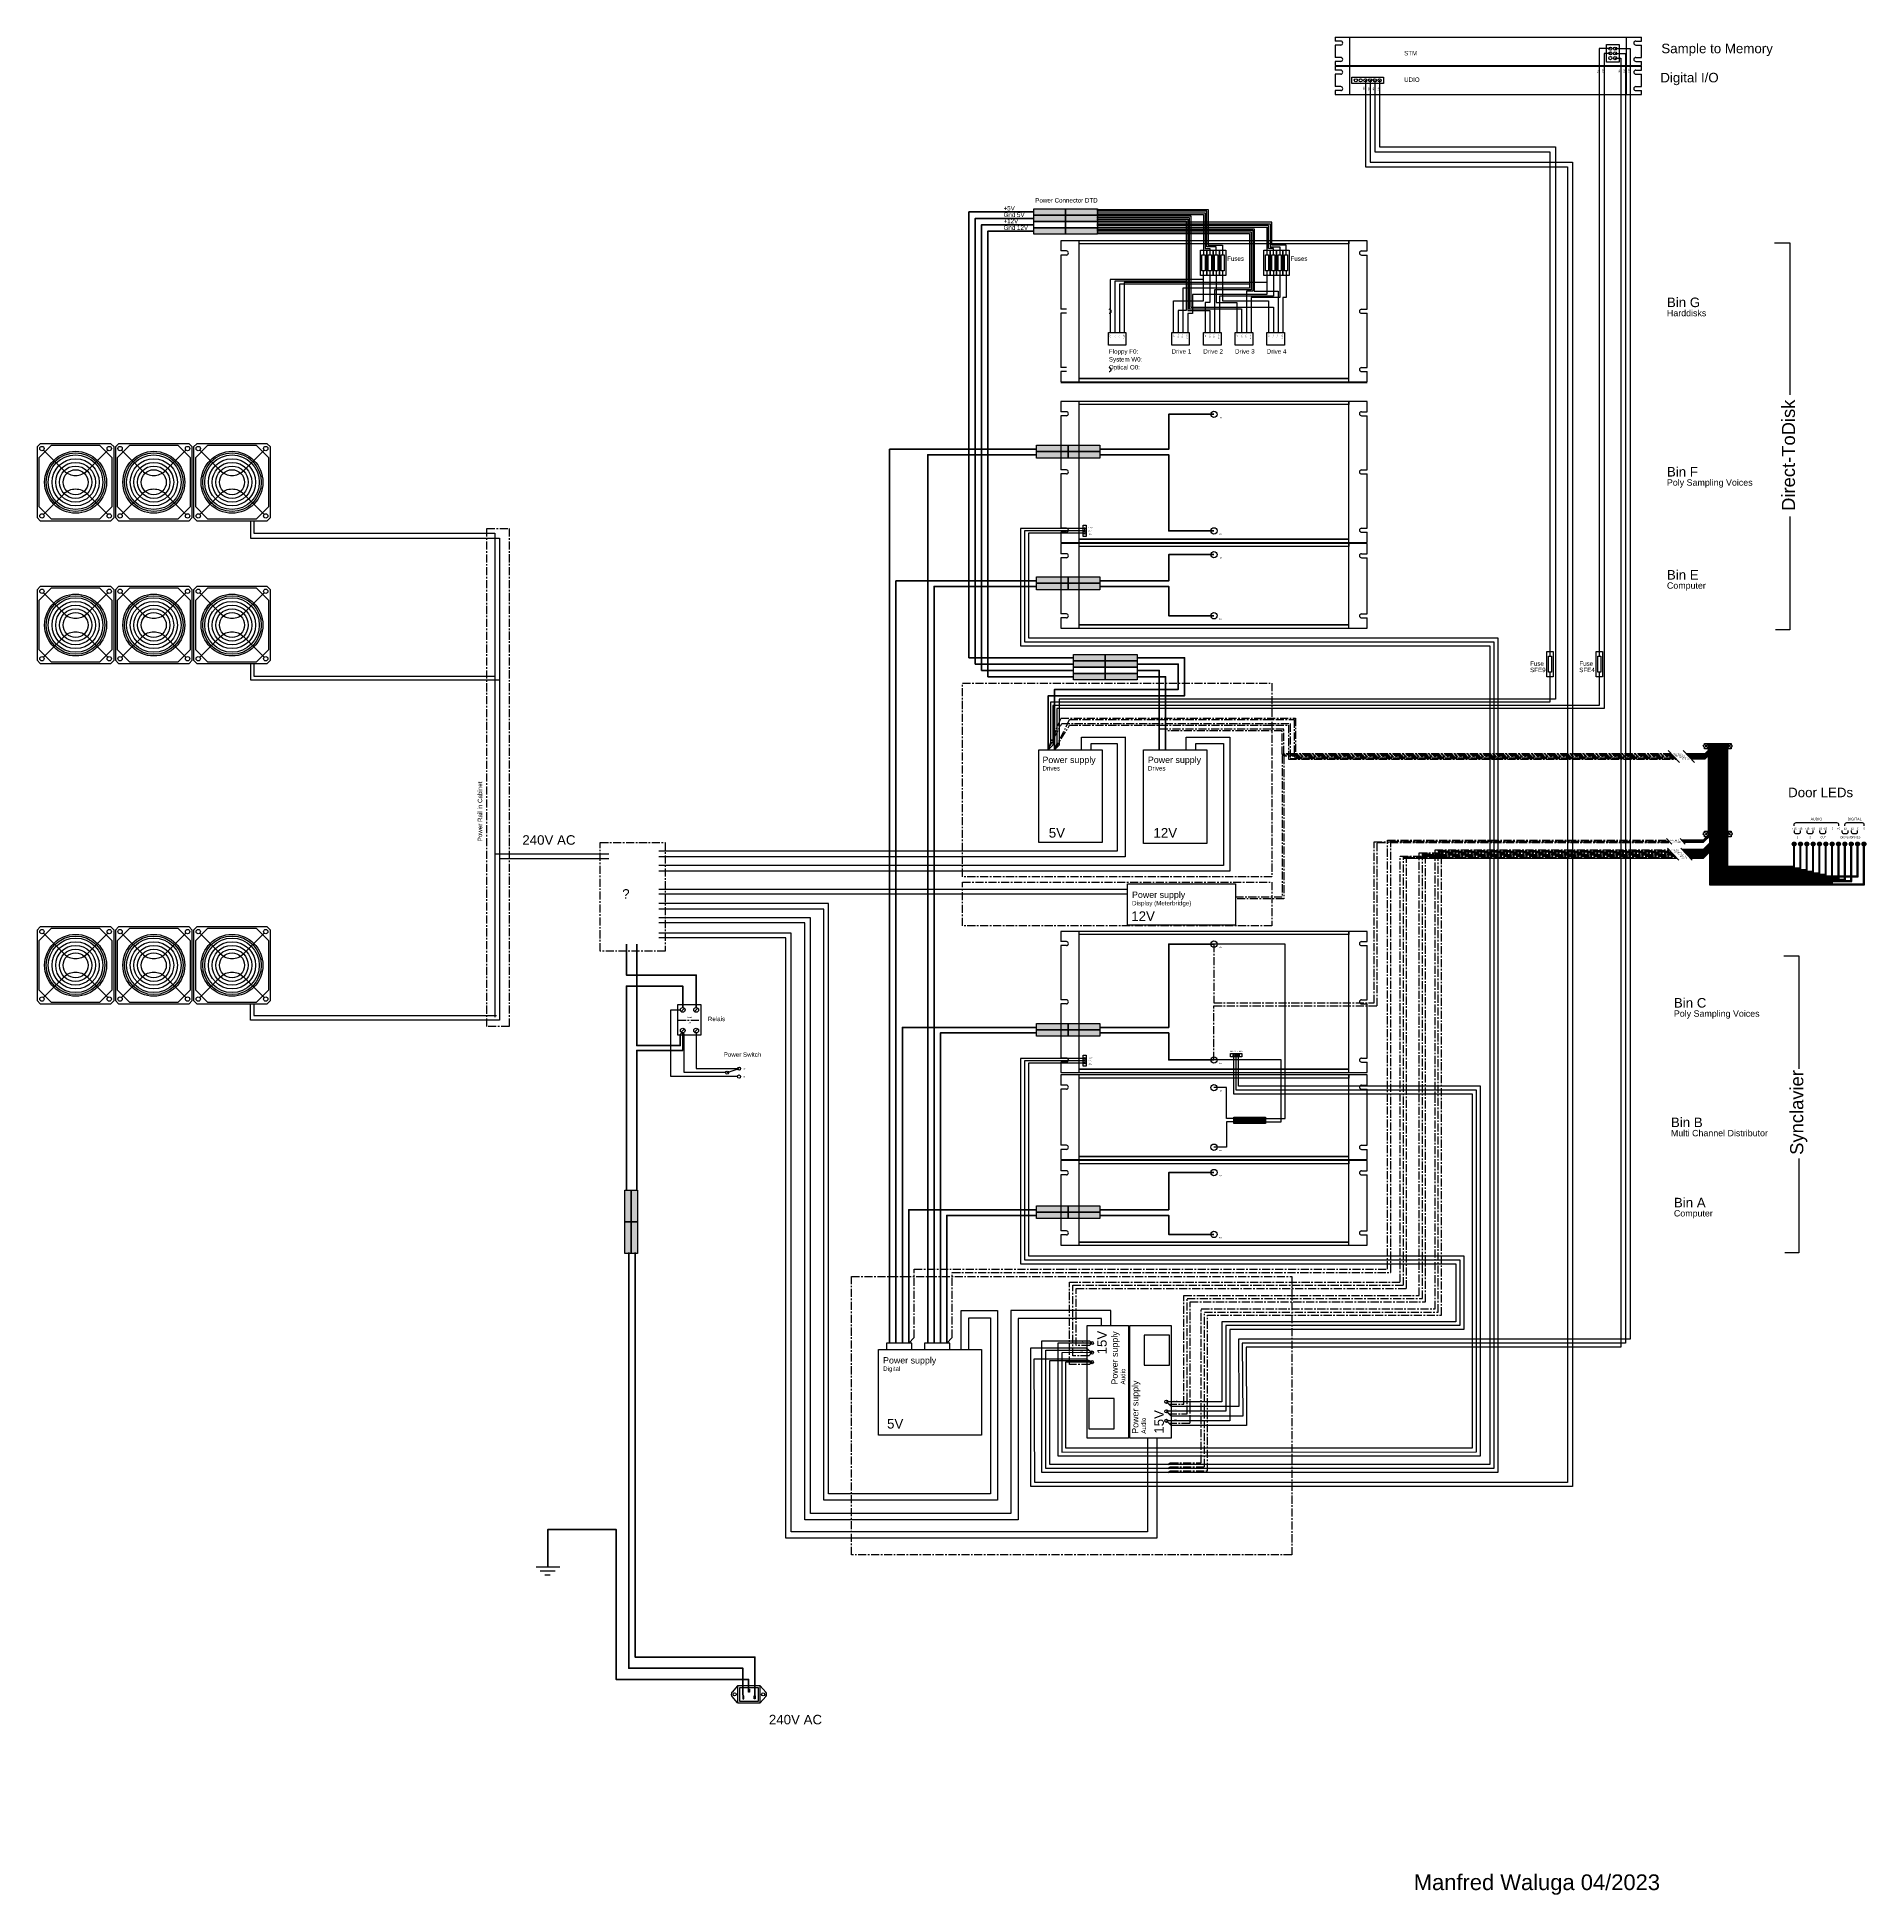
# Model space of a CAD drawing. Header units: millimetres. Extents: x 270 to 4076, y 855 to 4770.
# Drawn here: x 592 to 3475, y 855 to 3783 of the extents above; entities that cross this region are included whole.
import ezdxf

# ---------------------------------------------------------------- set-up
doc = ezdxf.new("R2010")
doc.units = ezdxf.units.MM
doc.header["$LTSCALE"] = 0.4
doc.linetypes.add('ACHSEN', pattern=[50.8, 31.75, -6.35, 6.35, -6.35])
doc.layers.add('EG_S____ZEICHNEN', color=7, linetype='Continuous')
doc.styles.get("Standard").update_dxf_attribs({"font": 'ARIALUNI.ttf'})

# ---------------------------------------------------------------- blocks, each defined once
blk = doc.blocks.new('Rack-1HE Modul')
for p, q in [((0, 44.5), (0, 38.3)), ((0, 44.5), (482.6, 44.5)), ((8.7, 38.3), (0, 38.3)), ((0, 31.9), (0, 12.5)), ((8.7, 31.9), (0, 31.9)), ((473.9, 38.3), (482.6, 38.3)), ((473.9, 31.9), (482.6, 31.9)), ((482.6, 38.3), (482.6, 44.5)), ((482.6, 12.5), (482.6, 31.9)), ((8.7, 12.5), (0, 12.5)), ((0, 6.1), (0, 0)), ((8.7, 6.1), (0, 6.1)), ((0, 0), (482.6, 0)), ((473.9, 12.5), (482.6, 12.5)), ((473.9, 6.1), (482.6, 6.1)), ((482.6, 0), (482.6, 6.1))]:
    blk.add_line(p, q)
for centre, start, end in [((8.7, 35.1), 270, 90), ((473.9, 35.1), 90, 270), ((8.7, 9.3), 270, 90), ((473.9, 9.3), 90, 270)]:
    blk.add_arc(centre, 3.2, start, end)
blk = doc.blocks.new('PowerSupply_red_black')
at = {"layer": 'EG_S____ZEICHNEN'}
h = blk.add_hatch(color=1, dxfattribs=at)
h.dxf.hatch_style = 1
h.paths.add_polyline_path([(50, 20), (0, 20), (0, 10), (50, 10)])
h = blk.add_hatch(color=256, dxfattribs=at)
h.dxf.hatch_style = 1
h.paths.add_polyline_path([(50, 10), (0, 10), (0, 0), (50, 0)])
h = blk.add_hatch(color=1, dxfattribs=at)
h.dxf.hatch_style = 1
h.paths.add_polyline_path([(100, 20), (50, 20), (50, 10), (100, 10)])
h = blk.add_hatch(color=256, dxfattribs=at)
h.dxf.hatch_style = 1
h.paths.add_polyline_path([(100, 10), (50, 10), (50, 0), (100, 0)])
for points in [[(0, 20), (50, 20), (50, 10), (0, 10)], [(0, 10), (50, 10), (50, 0), (0, 0)], [(50, 20), (100, 20), (100, 10), (50, 10)], [(50, 10), (100, 10), (100, 0), (50, 0)]]:
    blk.add_lwpolyline(points, close=True, dxfattribs=at)
blk = doc.blocks.new('PowerSupply_white_black')
at = {"layer": 'EG_S____ZEICHNEN'}
h = blk.add_hatch(color=256, dxfattribs=at)
h.dxf.hatch_style = 1
h.paths.add_polyline_path([(50, 10), (0, 10), (0, 0), (50, 0)])
h = blk.add_hatch(color=256, dxfattribs=at)
h.dxf.hatch_style = 1
h.paths.add_polyline_path([(100, 10), (50, 10), (50, 0), (100, 0)])
for points in [[(0, 20), (50, 20), (50, 10), (0, 10)], [(0, 10), (50, 10), (50, 0), (0, 0)], [(50, 20), (100, 20), (100, 10), (50, 10)], [(50, 10), (100, 10), (100, 0), (50, 0)]]:
    blk.add_lwpolyline(points, close=True, dxfattribs=at)
blk = doc.blocks.new('Stecker_15V')
at = {"layer": 'EG_S____ZEICHNEN'}
blk.add_lwpolyline([(0, 17.5), (5, 17.5), (5, 0), (0, 0)], close=True, dxfattribs=at)
for centre in [(2.5, 12.5), (2.5, 8.75), (2.5, 5)]:
    blk.add_circle(centre, 1.25, dxfattribs=at)
blk = doc.blocks.new('PowerSupply_blue_black')
at = {"layer": 'EG_S____ZEICHNEN'}
h = blk.add_hatch(color=5, dxfattribs=at)
h.dxf.hatch_style = 1
h.paths.add_polyline_path([(50.3, 19.8), (0.3, 19.8), (0.3, 9.8), (50.3, 9.8)])
h = blk.add_hatch(color=256, dxfattribs=at)
h.dxf.hatch_style = 1
h.paths.add_polyline_path([(50.3, 9.8), (0.3, 9.8), (0.3, -0.2), (50.3, -0.2)])
h = blk.add_hatch(color=5, dxfattribs=at)
h.dxf.hatch_style = 1
h.paths.add_polyline_path([(100.3, 19.8), (50.3, 19.8), (50.3, 9.8), (100.3, 9.8)])
h = blk.add_hatch(color=256, dxfattribs=at)
h.dxf.hatch_style = 1
h.paths.add_polyline_path([(100.3, 9.8), (50.3, 9.8), (50.3, -0.2), (100.3, -0.2)])
for points in [[(0.3, 19.8), (50.3, 19.8), (50.3, 9.8), (0.3, 9.8)], [(0.3, 9.8), (50.3, 9.8), (50.3, -0.2), (0.3, -0.2)], [(50.3, 19.8), (100.3, 19.8), (100.3, 9.8), (50.3, 9.8)], [(50.3, 9.8), (100.3, 9.8), (100.3, -0.2), (50.3, -0.2)]]:
    blk.add_lwpolyline(points, close=True, dxfattribs=at)
blk = doc.blocks.new('LED-rot')
h = blk.add_hatch(color=256)
h.dxf.hatch_style = 1
h.paths.add_polyline_path([(-3, 0, 1), (3, 0, 1)])
h.paths.add_polyline_path([(2, 0, -1), (-2, 0, -1)], flags=16)
h = blk.add_hatch(color=1)
h.dxf.hatch_style = 1
h.paths.add_polyline_path([(-2, 0, 1), (2, 0, 1)])
for radius in [3, 2]:
    blk.add_circle((0, 0), radius)
blk = doc.blocks.new('Stecker-25-pol')
for points in [[(-0.1, 7), (-0.1, 9.1), (41.6, 9.1), (41.6, 7)], [(41.6, 2.7), (41.6, 0.4), (-0.1, 0.4), (-0.1, 2.7)]]:
    blk.add_lwpolyline(points)
blk.add_lwpolyline([(5.3, 7.7), (35.7, 7.7, -0.482196), (37.8, 5.1), (37.3, 3.3, -0.34935), (35.3, 1.6), (5.7, 1.6, -0.34935), (3.7, 3.3), (3.2, 5.1, -0.482196)], format="xyb", close=True)
for centre in [(-0.1, 4.9), (41.1, 4.9)]:
    blk.add_circle(centre, 2.18)
at = {"color": 7}
for centre in [(5.9, 5.7), (7.4, 3.5), (8.4, 5.7), (9.9, 3.5), (10.9, 5.7), (12.4, 3.5), (13.4, 5.7), (14.9, 3.5), (15.9, 5.7), (17.4, 3.5), (18.4, 5.7), (19.9, 3.5), (20.9, 5.7), (22.4, 3.5), (23.4, 5.7), (24.9, 3.5), (25.9, 5.7), (27.4, 3.5), (28.4, 5.7), (29.9, 3.5), (30.9, 5.7), (32.4, 3.5), (33.4, 5.7), (34.9, 3.5), (35.9, 5.7)]:
    blk.add_circle(centre, 0.834, dxfattribs=at)
for s, p in [('1', (4.5, 6.4)), ('25', (33.4, 2)), ('13', (35, 6.7))]:
    blk.add_text(s, height=0.599, dxfattribs=at).set_placement(p)
blk = doc.blocks.new('Luefter')
for points in [[(-57.3, -62.5), (57.3, -62.5), (62.5, -57.3), (62.5, 57.3), (57.3, 62.5), (-57.3, 62.5), (-62.5, 57.3), (-62.5, -57.3)], [(-39.6, -59.6), (39.6, -59.6), (59.6, -39.6), (59.6, 39.6), (39.6, 59.6), (-39.6, 59.6), (-59.6, 39.6), (-59.6, -39.6)]]:
    blk.add_lwpolyline(points, close=True)
for points in [[(-52.3, 52.3), (-18.6, 18.6, 0.414214), (18.6, 18.6), (52.3, 52.3)], [(-52.3, -52.3), (-18.6, -18.6, -0.414214), (18.6, -18.6), (52.3, -52.3)]]:
    blk.add_lwpolyline(points, format="xyb")
for centre, radius in [((-54.8, 54.8), 3.53), ((0, 0), 50.3), ((0, 0), 47.6), ((0, 0), 44.3), ((0, 0), 38.3), ((0, 0), 32.3), ((54.8, 54.8), 3.53), ((0, 0), 26.3), ((0, 0), 20.3), ((-54.8, -54.8), 3.53), ((54.8, -54.8), 3.53)]:
    blk.add_circle(centre, radius)
blk = doc.blocks.new('Buchse-220V')
at = {"layer": 'EG_S____ZEICHNEN'}
for p, q in [((0, 27), (-8.6, 17.1)), ((0, 0), (-8.6, 9.9)), ((36, 27), (44.6, 17.1)), ((36, 0), (44.6, 9.9))]:
    blk.add_line(p, q, dxfattribs=at)
for points in [[(0, 0), (36, 0), (36, 27), (0, 27)], [(3, 3), (33, 3), (33, 24), (3, 24)], [(9.8, 11), (8.3, 11), (8.3, 6.3), (9.8, 6.3)], [(17.3, 21.7), (18.8, 21.7), (18.8, 16.9), (17.3, 16.9)], [(26.2, 11), (27.7, 11), (27.7, 6.3), (26.2, 6.3)]]:
    blk.add_lwpolyline(points, close=True, dxfattribs=at)
for centre in [(-4.5, 13.5), (40.5, 13.5)]:
    blk.add_circle(centre, 2.5, dxfattribs=at)
for centre, start, end in [((-4.5, 13.5), 138.8281, 221.1719), ((40.5, 13.5), 318.8281, 41.1719)]:
    blk.add_arc(centre, 5.5, start, end, dxfattribs=at)

msp = doc.modelspace()

# ---------------------------------------------------------------- linework, layer by layer
for p, q in [((2688.8, 3461.9), (2206.2, 3461.9)), ((2206.2, 3461.9), (2206.2, 3445.8)), ((2235, 3239.6), (2235, 3461.9)), ((2660, 3456.9), (2235, 3456.9)), ((2660, 3239.6), (2660, 3461.9)), ((2660, 3461.9), (2660, 3456.9)), ((2688.8, 3445.8), (2688.8, 3461.9)), ((2214.9, 3445.8), (2206.2, 3445.8)), ((2206.2, 3439.4), (2206.2, 3354)), ((2214.9, 3439.4), (2206.2, 3439.4)), ((2680.1, 3445.8), (2688.8, 3445.8)), ((2680.1, 3439.4), (2688.8, 3439.4)), ((2688.8, 3354), (2688.8, 3439.4)), ((2214.9, 3354), (2206.2, 3354)), ((2206.2, 3347.6), (2206.2, 3262.1)), ((2214.9, 3347.6), (2206.2, 3347.6)), ((2680.1, 3354), (2688.8, 3354)), ((2680.1, 3347.6), (2688.8, 3347.6)), ((2688.8, 3262.1), (2688.8, 3347.6)), ((2214.9, 3262.1), (2206.2, 3262.1)), ((2206.2, 3255.7), (2206.2, 3239.6)), ((2214.9, 3255.7), (2206.2, 3255.7)), ((2680.1, 3262.1), (2688.8, 3262.1)), ((2680.1, 3255.7), (2688.8, 3255.7)), ((2688.8, 3239.6), (2688.8, 3255.7)), ((2206.2, 3239.6), (2688.8, 3239.6)), ((2688.8, 3238), (2206.2, 3238)), ((2235, 3239.6), (2235, 3244.6)), ((2235, 3244.6), (2660, 3244.6)), ((2660, 3244.6), (2235, 3244.6)), ((2688.8, 3208.6), (2206.2, 3208.6)), ((2206.2, 3208.6), (2206.2, 3192.5)), ((2214.9, 3192.5), (2206.2, 3192.5)), ((2235, 2986.4), (2235, 3208.6)), ((2660, 3203.6), (2235, 3203.6)), ((2660, 2986.4), (2660, 3208.6)), ((2660, 3208.6), (2660, 3203.6)), ((2680.1, 3192.5), (2688.8, 3192.5)), ((2688.8, 3192.5), (2688.8, 3208.6)), ((2206.2, 3186.1), (2206.2, 3100.7)), ((2214.9, 3186.1), (2206.2, 3186.1)), ((2680.1, 3186.1), (2688.8, 3186.1)), ((2688.8, 3100.7), (2688.8, 3186.1)), ((2214.9, 3100.7), (2206.2, 3100.7)), ((2206.2, 3094.3), (2206.2, 3008.9)), ((2214.9, 3094.3), (2206.2, 3094.3)), ((2680.1, 3100.7), (2688.8, 3100.7)), ((2680.1, 3094.3), (2688.8, 3094.3)), ((2688.8, 3008.9), (2688.8, 3094.3)), ((2214.9, 3008.9), (2206.2, 3008.9)), ((2206.2, 3002.5), (2206.2, 2986.4)), ((2214.9, 3002.5), (2206.2, 3002.5)), ((2206.2, 2986.4), (2688.8, 2986.4)), ((2235, 2986.4), (2235, 2991.4)), ((2235, 2991.4), (2660, 2991.4)), ((2660, 2991.4), (2235, 2991.4)), ((2680.1, 3008.9), (2688.8, 3008.9)), ((2680.1, 3002.5), (2688.8, 3002.5)), ((2688.8, 2986.4), (2688.8, 3002.5)), ((2688.8, 2984.8), (2206.2, 2984.8)), ((2206.2, 2984.8), (2206.2, 2968.7)), ((2214.9, 2968.7), (2206.2, 2968.7)), ((2206.2, 2962.3), (2206.2, 2873.9)), ((2214.9, 2962.3), (2206.2, 2962.3)), ((2235, 2851.4), (2235, 2984.8)), ((2660, 2979.8), (2235, 2979.8)), ((2660, 2851.4), (2660, 2984.8)), ((2660, 2984.8), (2660, 2979.8)), ((2680.1, 2968.7), (2688.8, 2968.7)), ((2680.1, 2962.3), (2688.8, 2962.3)), ((2688.8, 2968.7), (2688.8, 2984.8)), ((2688.8, 2873.9), (2688.8, 2962.3)), ((2214.9, 2873.9), (2206.2, 2873.9)), ((2680.1, 2873.9), (2688.8, 2873.9)), ((2206.2, 2867.5), (2206.2, 2851.4)), ((2214.9, 2867.5), (2206.2, 2867.5)), ((2206.2, 2851.4), (2688.8, 2851.4)), ((2235, 2856.4), (2660, 2856.4)), ((2660, 2856.4), (2235, 2856.4)), ((2680.1, 2867.5), (2688.8, 2867.5)), ((2688.8, 2851.4), (2688.8, 2867.5)), ((2688.8, 2373.5), (2206.2, 2373.5)), ((2206.2, 2373.5), (2206.2, 2357.4)), ((2235, 2151.3), (2235, 2373.5)), ((2660, 2151.3), (2660, 2373.5)), ((2660, 2373.5), (2660, 2368.5)), ((2688.8, 2357.4), (2688.8, 2373.5)), ((2214.9, 2357.4), (2206.2, 2357.4)), ((2206.2, 2351), (2206.2, 2265.6)), ((2214.9, 2351), (2206.2, 2351)), ((2660, 2368.5), (2235, 2368.5)), ((2680.1, 2357.4), (2688.8, 2357.4)), ((2680.1, 2351), (2688.8, 2351)), ((2688.8, 2265.6), (2688.8, 2351)), ((2214.9, 2265.6), (2206.2, 2265.6)), ((2206.2, 2259.2), (2206.2, 2173.8)), ((2214.9, 2259.2), (2206.2, 2259.2)), ((2680.1, 2265.6), (2688.8, 2265.6)), ((2680.1, 2259.2), (2688.8, 2259.2)), ((2688.8, 2173.8), (2688.8, 2259.2)), ((2214.9, 2173.8), (2206.2, 2173.8)), ((2206.2, 2167.4), (2206.2, 2151.3)), ((2214.9, 2167.4), (2206.2, 2167.4)), ((2680.1, 2173.8), (2688.8, 2173.8)), ((2680.1, 2167.4), (2688.8, 2167.4)), ((2688.8, 2151.3), (2688.8, 2167.4)), ((2206.2, 2151.3), (2688.8, 2151.3)), ((2688.8, 2147.3), (2206.2, 2147.3)), ((2206.2, 2147.3), (2206.2, 2131.2)), ((2235, 2151.3), (2235, 2156.3)), ((2235, 2156.3), (2660, 2156.3)), ((2660, 2156.3), (2235, 2156.3)), ((2235, 2013.9), (2235, 2147.3)), ((2660, 2142.3), (2235, 2142.3)), ((2660, 2013.9), (2660, 2147.3)), ((2660, 2147.3), (2660, 2142.3)), ((2688.8, 2131.2), (2688.8, 2147.3)), ((2214.9, 2131.2), (2206.2, 2131.2)), ((2206.2, 2124.8), (2206.2, 2036.4)), ((2214.9, 2124.8), (2206.2, 2124.8)), ((2680.1, 2131.2), (2688.8, 2131.2)), ((2680.1, 2124.8), (2688.8, 2124.8)), ((2688.8, 2036.4), (2688.8, 2124.8)), ((2214.9, 2036.4), (2206.2, 2036.4)), ((2206.2, 2030), (2206.2, 2013.9)), ((2214.9, 2030), (2206.2, 2030)), ((2680.1, 2036.4), (2688.8, 2036.4)), ((2680.1, 2030), (2688.8, 2030)), ((2688.8, 2013.9), (2688.8, 2030)), ((2206.2, 2013.9), (2688.8, 2013.9)), ((2688.8, 2012.3), (2206.2, 2012.3)), ((2206.2, 2012.3), (2206.2, 1996.2)), ((2214.9, 1996.2), (2206.2, 1996.2)), ((2235, 2013.9), (2235, 2018.9)), ((2235, 2018.9), (2660, 2018.9)), ((2660, 2018.9), (2235, 2018.9)), ((2235, 1878.9), (2235, 2012.3)), ((2660, 2007.3), (2235, 2007.3)), ((2660, 1878.9), (2660, 2012.3)), ((2660, 2012.3), (2660, 2007.3)), ((2680.1, 1996.2), (2688.8, 1996.2)), ((2688.8, 1996.2), (2688.8, 2012.3)), ((2206.2, 1989.8), (2206.2, 1901.4)), ((2214.9, 1989.8), (2206.2, 1989.8)), ((2680.1, 1989.8), (2688.8, 1989.8)), ((2688.8, 1901.4), (2688.8, 1989.8)), ((2214.9, 1901.4), (2206.2, 1901.4)), ((2206.2, 1895), (2206.2, 1878.9)), ((2214.9, 1895), (2206.2, 1895)), ((2206.2, 1878.9), (2688.8, 1878.9)), ((2235, 1878.9), (2235, 1883.9)), ((2235, 1883.9), (2660, 1883.9)), ((2660, 1883.9), (2235, 1883.9)), ((2680.1, 1901.4), (2688.8, 1901.4)), ((2680.1, 1895), (2688.8, 1895)), ((2688.8, 1878.9), (2688.8, 1895))]:
    msp.add_line(p, q)
for points in [[(3331.2, 3458.6), (3355.2, 3458.6), (3355.2, 3219.2)], [(3355.2, 3027.3), (3355.2, 2848.6), (3332.7, 2848.6)], [(3345.8, 2334.8), (3369.8, 2334.8), (3369.8, 2156.9)], [(3369.8, 2015.4), (3369.8, 1866.9), (3347.3, 1866.9)]]:
    msp.add_lwpolyline(points)
for points in [[(3362.2, 2539.9), (3362.2, 2541.9, -0.414214), (3365.2, 2544.9), (3429.2, 2544.9, -0.414214), (3432.2, 2541.9), (3432.2, 2539.9)], [(3362.2, 2532.5), (3362.2, 2530.5, 0.414214), (3365.2, 2527.5), (3369.2, 2527.5, 0.414214), (3372.2, 2530.5), (3372.2, 2532.5)], [(3382.2, 2532.5), (3382.2, 2530.5, 0.414214), (3385.2, 2527.5), (3389.2, 2527.5, 0.414214), (3392.2, 2530.5), (3392.2, 2532.5)], [(3402.2, 2532.5), (3402.2, 2530.5, 0.414214), (3405.2, 2527.5), (3409.2, 2527.5, 0.414214), (3412.2, 2530.5), (3412.2, 2532.5)], [(3437.4, 2532.5), (3437.4, 2530.5, 0.414214), (3440.4, 2527.5), (3444.4, 2527.5, 0.414214), (3447.4, 2530.5), (3447.4, 2532.5)], [(3442.2, 2539.9), (3442.2, 2541.9, -0.414214), (3445.2, 2544.9), (3469.2, 2544.9, -0.414214), (3472.2, 2541.9), (3472.2, 2539.9)], [(3452.2, 2532.5), (3452.2, 2530.5, 0.414214), (3455.2, 2527.5), (3459.2, 2527.5, 0.414214), (3462.2, 2530.5), (3462.2, 2532.5)]]:
    msp.add_lwpolyline(points, format="xyb")
for centre, start, end in [((2214.9, 3442.6), 270, 90), ((2680.1, 3442.6), 90, 270), ((2282.3, 3350.8), 270, 90), ((2680.1, 3350.8), 90, 270), ((2282.3, 3258.9), 270, 90), ((2680.1, 3258.9), 90, 270), ((2214.9, 3189.3), 270, 90), ((2680.1, 3189.3), 90, 270), ((2214.9, 3097.5), 270, 90), ((2680.1, 3097.5), 90, 270), ((2214.9, 3005.7), 270, 90), ((2680.1, 3005.7), 90, 270), ((2214.9, 2965.5), 270, 90), ((2680.1, 2965.5), 90, 270), ((2214.9, 2870.7), 270, 90), ((2680.1, 2870.7), 90, 270), ((2214.9, 2354.2), 270, 90), ((2680.1, 2354.2), 90, 270), ((2214.9, 2262.4), 270, 90), ((2680.1, 2262.4), 90, 270), ((2214.9, 2170.6), 270, 90), ((2680.1, 2170.6), 90, 270), ((2214.9, 2128), 270, 90), ((2680.1, 2128), 90, 270), ((2214.9, 2033.2), 270, 90), ((2680.1, 2033.2), 90, 270), ((2214.9, 1993), 270, 90), ((2680.1, 1993), 90, 270), ((2214.9, 1898.2), 270, 90), ((2680.1, 1898.2), 90, 270)]:
    msp.add_arc(centre, 3.2, start, end)
at = {"layer": 'EG_S____ZEICHNEN'}
for p, q in [((2661.2, 3782.2), (2661.2, 3692.2)), ((3097.5, 3782.2), (3097.5, 3692.2)), ((3163.7, 2658.4), (3181.4, 2639.7)), ((3187.4, 2658.4), (3205.1, 2639.7)), ((3161.2, 2519.7), (3169.5, 2510.9)), ((3182.4, 2519.7), (3190.6, 2510.9)), ((3162.5, 2504.7), (3180.2, 2485.9)), ((3183.6, 2504.7), (3201.3, 2485.9)), ((1607.3, 2247), (1612.6, 2252.4)), ((1628.6, 2247), (1633.9, 2252.4)), ((1607.3, 2214.5), (1612.6, 2219.9)), ((1628.6, 2214.5), (1633.9, 2219.9)), ((1680, 2150.9), (1698.7, 2157.2)), ((1378.7, 1372.2), (1416.2, 1372.2)), ((1385, 1365.9), (1408.7, 1365.9)), ((1392.5, 1359.7), (1401.2, 1359.7))]:
    msp.add_line(p, q, dxfattribs=at)
at = {"layer": 'EG_S____ZEICHNEN', "color": 1}
msp.add_line((3227.2, 2528), (3227.2, 2666.4), dxfattribs=at)
at = {"layer": 'EG_S____ZEICHNEN', "color": 24}
msp.add_line((1313.7, 2495.9), (1493.7, 2495.9), dxfattribs=at)
at = {"layer": 'EG_S____ZEICHNEN', "color": 5}
msp.add_line((1321.2, 2488.4), (1493.7, 2488.4), dxfattribs=at)
at = {"layer": 'EG_S____ZEICHNEN', "linetype": 'ACHSEN'}
msp.add_line((1602.5, 2233.4), (1638.7, 2233.4), dxfattribs=at)
at = {"layer": 'EG_S____ZEICHNEN'}
for points in [[(3072.5, 3757.2), (3062.5, 3757.2), (3062.5, 2724.7), (2200, 2724.7), (2200, 2724.7), (2200, 2669.7), (2196.2, 2659.7)], [(3080, 3757.2), (3096.2, 3757.2), (3096.2, 1724.7), (2492.1, 1724.7), (2492.8, 1609.7), (2380, 1609.7), (2372.5, 1617.2)], [(2693.7, 3714.7), (2693.7, 3585.9), (3012.5, 3585.9), (3012.5, 1498.4), (2158.7, 1498.4), (2158.7, 1717.2), (2246.2, 1717.2), (2255, 1709.7)], [(2708.7, 3714.7), (2708.7, 3609.7), (2986, 3609.7), (2986, 2739.7), (2203.7, 2739.7), (2203.7, 2739.7), (2203.7, 2667.2), (2196.2, 2659.7)], [(2263, 3500.9), (2411.1, 3500.9), (2411.1, 3407.2)], [(2263, 3498.4), (2408.6, 3498.4), (2408.6, 3354.7), (2491.1, 3354.7), (2491.1, 3317.2)], [(2263, 3495.9), (2406.1, 3495.9), (2406.1, 3352.2), (2441.1, 3352.2), (2441.1, 3317.2)], [(2263, 3493.4), (2403.6, 3493.4), (2403.6, 3352.2), (2391.1, 3352.2), (2391.1, 3317.2)], [(2263, 3480.9), (2511.1, 3480.9), (2511.1, 3407.2)], [(2263, 3478.4), (2508.6, 3478.4), (2508.6, 3382.2), (2498.6, 3382.2), (2498.6, 3317.2)], [(2263, 3475.9), (2506.1, 3475.9), (2506.1, 3384.7), (2448.6, 3384.7), (2448.6, 3317.2)], [(2263, 3473.4), (2503.6, 3473.4), (2503.6, 3387.2), (2398.6, 3387.2), (2398.6, 3317.2)], [(2403.6, 3398.4), (2291.1, 3398.4), (2291.1, 3317.2)], [(2411.1, 3407.2), (2411.1, 3357.2), (2541.1, 3357.2), (2541.1, 3317.2)], [(2511.1, 3407.2), (2511.1, 3382.2), (2548.6, 3382.2), (2548.6, 3317.2)], [(2503.6, 3393.4), (2298.6, 3393.4), (2298.6, 3317.2)], [(2243.7, 3004.7), (2148.7, 3004.7), (2148.7, 2829.7), (2888.7, 2829.7), (2888.7, 1527.2), (2182.5, 1527.2), (2182.5, 1713.4), (2250, 1713.4)], [(3234.7, 2666.4), (3221.2, 2653.5), (3192, 2653.5)], [(3233.6, 2664.2), (3221.2, 2652.3), (3193.2, 2652.3)], [(3237.2, 2666.4), (3221.2, 2651), (3194.4, 2651)], [(3236.1, 2664.2), (3221.2, 2649.8), (3195.6, 2649.8)], [(3239.7, 2666.4), (3221.2, 2648.5), (3196.7, 2648.5)], [(3238.6, 2664.2), (3221.2, 2647.3), (3197.9, 2647.3)], [(3242.2, 2666.4), (3221.2, 2646), (3199.1, 2646)], [(3241.1, 2664.2), (3221.2, 2644.8), (3200.3, 2644.8)], [(3228.6, 2664.2), (3228.6, 2447), (3472.9, 2447), (3472.9, 2508.6)], [(3229.7, 2666.4), (3229.7, 2448.5), (3471.5, 2448.5), (3471.5, 2508.6)], [(3231.1, 2664.2), (3231.1, 2449.5), (3422.9, 2449.5), (3422.9, 2508.6)], [(3232.2, 2666.4), (3232.2, 2451), (3421.5, 2451), (3421.5, 2508.6)], [(3233.6, 2664.2), (3233.6, 2452), (3452.9, 2452), (3452.9, 2508.6)], [(3234.7, 2666.4), (3234.7, 2453.5), (3451.5, 2453.5), (3451.5, 2508.6)], [(3236.1, 2664.2), (3236.1, 2454.5), (3442.9, 2454.5), (3442.9, 2508.6)], [(3237.2, 2666.4), (3237.2, 2456), (3441.5, 2456), (3441.5, 2508.6)], [(3238.6, 2664.2), (3238.6, 2457), (3432.9, 2457), (3432.9, 2508.6)], [(3239.7, 2666.4), (3239.7, 2458.5), (3431.5, 2458.5), (3431.5, 2508.6)], [(3241.1, 2664.2), (3241.1, 2459.5), (3462.9, 2459.5), (3462.9, 2508.6)], [(3242.2, 2666.4), (3242.2, 2461), (3461.5, 2461), (3461.5, 2508.6)], [(3243.6, 2664.2), (3243.6, 2462), (3412.9, 2462), (3412.9, 2508.6)], [(3244.7, 2666.4), (3244.7, 2463.5), (3411.5, 2463.5), (3411.5, 2508.6)], [(3246.1, 2664.2), (3246.1, 2464.5), (3402.9, 2464.5), (3402.9, 2508.6)], [(3247.2, 2666.4), (3247.2, 2466), (3401.5, 2466), (3401.5, 2508.6)], [(3248.6, 2666.4), (3248.6, 2467), (3392.9, 2467), (3392.9, 2508.6)], [(3249.7, 2666.4), (3249.7, 2468.5), (3391.5, 2468.5), (3391.5, 2508.6)], [(3251.1, 2664.2), (3251.1, 2469.5), (3382.9, 2469.5), (3382.9, 2508.6)], [(3252.2, 2666.4), (3252.2, 2471), (3381.5, 2471), (3381.5, 2508.6)], [(3253.6, 2664.2), (3253.6, 2472), (3372.9, 2472), (3372.9, 2508.6)], [(3254.7, 2666.4), (3254.7, 2473.5), (3371.5, 2473.5), (3371.5, 2508.6)], [(3256.1, 2664.2), (3256.1, 2474.5), (3362.9, 2474.5), (3362.9, 2508.6)], [(3257.2, 2666.4), (3257.2, 2476), (3361.5, 2476), (3361.5, 2508.6)], [(3229.7, 2528), (3218.7, 2517.3), (3184.7, 2517.3)], [(3228.6, 2525.8), (3218.7, 2516), (3185.8, 2516)], [(3244.7, 2528), (3218.7, 2502.3), (3185.9, 2502.3)], [(3232.2, 2528), (3218.7, 2514.8), (3187, 2514.8)], [(3243.6, 2525.8), (3218.7, 2501), (3187.1, 2501)], [(3231.1, 2525.8), (3218.7, 2513.5), (3188.2, 2513.5)], [(3247.2, 2528), (3218.7, 2499.8), (3188.3, 2499.8)], [(3246.1, 2525.8), (3218.7, 2498.5), (3189.5, 2498.5)], [(3249.7, 2528), (3218.7, 2497.3), (3190.6, 2497.3)], [(3248.6, 2525.8), (3218.7, 2496), (3191.8, 2496)], [(3252.2, 2528), (3218.7, 2494.8), (3193, 2494.8)], [(3251.1, 2525.8), (3218.7, 2493.5), (3194.2, 2493.5)], [(3254.7, 2528), (3218.7, 2492.3), (3195.4, 2492.3)], [(3253.6, 2525.8), (3218.7, 2491), (3196.5, 2491)], [(3257.2, 2528), (3218.7, 2489.8), (3197.7, 2489.8)], [(3256.1, 2525.8), (3218.7, 2488.5), (3198.9, 2488.5)], [(3173.1, 2493.4), (2776.2, 2493.4)], [(3168.4, 2498.4), (2801.2, 2498.4)], [(3177.8, 2488.4), (2746.2, 2488.4)], [(2243.7, 2169.7), (2148.7, 2169.7), (2148.7, 1855.9), (2835, 1855.9), (2835, 1752.2), (2466.2, 1752.2), (2466.2, 1617.2), (2372.5, 1617.2)], [(2255, 1709.7), (2207.5, 1709.1), (2207.5, 1552.8), (2861.2, 1553.4), (2861.2, 2123.4), (2482.5, 2123.4), (2482.5, 2178.4)], [(2528.7, 2073.4), (2553.7, 2073.4), (2553.7, 2170.9), (2447.5, 2170.9)], [(2478.7, 2073.4), (2467.5, 2073.4), (2467.5, 2033.4), (2447.5, 2033.4)]]:
    msp.add_lwpolyline(points, dxfattribs=at)
at = {"layer": 'EG_S____ZEICHNEN', "color": 30}
for points in [[(3080, 3764.7), (3103.7, 3764.7), (3103.7, 1730.9), (2486.2, 1730.9), (2486.8, 1624.7), (2380, 1624.7), (2372.5, 1632.2)], [(2686.2, 3714.7), (2686.2, 3578.4), (3005, 3578.4), (3005, 1504.7), (2165, 1504.7), (2164.3, 1699.7), (2245.6, 1699.7), (2255, 1694.7)], [(2243.7, 3008.4), (2142.5, 3008.4), (2142.5, 2823.4), (2882.5, 2823.4), (2882.5, 1533.4), (2188.7, 1533.4), (2188.7, 1697.2), (2251.2, 1697.2)], [(2243.7, 2173.4), (2142.5, 2173.4), (2142.5, 1849.7), (2828.7, 1849.7), (2828.7, 1758.4), (2460, 1758.4), (2460, 1632.2), (2372.5, 1632.2)], [(2255, 1694.7), (2213.7, 1694.7), (2213.7, 1559.7), (2855, 1559.7), (2855, 2117.2), (2478.7, 2117.2), (2478.7, 2178.4)]]:
    msp.add_lwpolyline(points, dxfattribs=at)
at = {"layer": 'EG_S____ZEICHNEN', "color": 6}
for points in [[(3080, 3749.7), (3088.7, 3749.7), (3088.7, 1718.4), (2498.4, 1718.4), (2499, 1594.7), (2380, 1594.7), (2372.5, 1602.2)], [(2243.7, 3000.9), (2155, 3000.9), (2155, 2835.9), (2895, 2835.9), (2895, 1520.9), (2176.2, 1520.9), (2176.2, 1728.4), (2251.2, 1728.4), (2255, 1724.7)], [(2255, 1724.7), (2201.2, 1724.7), (2201.2, 1547.2), (2867.5, 1547.2), (2867.5, 2129.7), (2486.2, 2129.7), (2486.2, 2178.4)], [(2243.7, 2165.9), (2155, 2165.9), (2155, 1862.2), (2841.2, 1862.2), (2841.2, 1745.9), (2472.5, 1745.9), (2472.5, 1602.2), (2372.5, 1602.2)]]:
    msp.add_lwpolyline(points, dxfattribs=at)
at = {"layer": 'EG_S____ZEICHNEN', "color": 1}
for points in [[(3072.5, 3764.7), (3055, 3764.7), (3055, 2807.2)], [(2701.2, 3714.7), (2701.2, 3602.2), (2977.2, 3602.2), (2977.2, 2807.2)], [(2263, 3510.9), (2438.6, 3510.9), (2438.6, 3454.7), (2461.1, 3454.7), (2461.1, 3439.7)], [(2451.1, 3439.7), (2451.1, 3452.2), (2436.1, 3452.2), (2436.1, 3508.4), (2263, 3508.4)], [(2263, 3505.9), (2433.6, 3505.9), (2433.6, 3449.7), (2441.1, 3449.7), (2441.1, 3439.7)], [(2263, 3503.4), (2431.1, 3503.4), (2431.1, 3439.7)], [(2431.1, 3400.9), (2283.6, 3400.9), (2283.6, 3317.2)], [(2383.6, 3317.2), (2383.6, 3367.2), (2431.1, 3367.2), (2431.1, 3414.7)], [(2441.1, 3414.7), (2441.1, 3364.7), (2433.6, 3364.7), (2433.6, 3317.2)], [(2451.1, 3414.7), (2451.1, 3364.7), (2483.6, 3364.7), (2483.6, 3317.2)], [(2461.1, 3414.7), (2461.1, 3367.2), (2533.6, 3367.2), (2533.6, 3317.2)], [(2977.2, 2782.2), (2977.2, 2734.7), (2190, 2734.7), (2190, 2734.7), (2190, 2670.9), (2186.2, 2659.7)], [(3055, 2782.2), (3055, 2729.7), (2193.7, 2729.7), (2193.7, 2729.7), (2193.7, 2667.2), (2186.2, 2659.7)], [(2528.7, 2078.4), (2560, 2078.4), (2560, 2353.4), (2447.5, 2353.4)], [(2478.7, 2078.4), (2467.5, 2078.4), (2467.5, 2127.2), (2447.5, 2127.2)]]:
    msp.add_lwpolyline(points, dxfattribs=at)
at = {"layer": 'EG_S____ZEICHNEN'}
for points in [[(3066.2, 3770.9), (3086.2, 3770.9), (3086.2, 3743.4), (3066.2, 3743.4)], [(2665, 3719.7), (2715, 3719.7), (2715, 3709.7), (2665, 3709.7)], [(2426.1, 3447.2), (2436.1, 3447.2), (2436.1, 3407.2), (2426.1, 3407.2)], [(2428.6, 3439.7), (2433.6, 3439.7), (2433.6, 3414.7), (2428.6, 3414.7)], [(2436.1, 3447.2), (2446.1, 3447.2), (2446.1, 3407.2), (2436.1, 3407.2)], [(2438.6, 3439.7), (2443.6, 3439.7), (2443.6, 3414.7), (2438.6, 3414.7)], [(2446.1, 3447.2), (2456.1, 3447.2), (2456.1, 3407.2), (2446.1, 3407.2)], [(2448.6, 3439.7), (2453.6, 3439.7), (2453.6, 3414.7), (2448.6, 3414.7)], [(2456.1, 3447.2), (2466.1, 3447.2), (2466.1, 3407.2), (2456.1, 3407.2)], [(2458.6, 3439.7), (2463.6, 3439.7), (2463.6, 3414.7), (2458.6, 3414.7)], [(2526.1, 3447.2), (2536.1, 3447.2), (2536.1, 3407.2), (2526.1, 3407.2)], [(2528.6, 3439.7), (2533.6, 3439.7), (2533.6, 3414.7), (2528.6, 3414.7)], [(2536.1, 3447.2), (2546.1, 3447.2), (2546.1, 3407.2), (2536.1, 3407.2)], [(2538.6, 3439.7), (2543.6, 3439.7), (2543.6, 3414.7), (2538.6, 3414.7)], [(2546.1, 3447.2), (2556.1, 3447.2), (2556.1, 3407.2), (2546.1, 3407.2)], [(2548.6, 3439.7), (2553.6, 3439.7), (2553.6, 3414.7), (2548.6, 3414.7)], [(2556.1, 3447.2), (2566.1, 3447.2), (2566.1, 3407.2), (2556.1, 3407.2)], [(2558.6, 3439.7), (2563.6, 3439.7), (2563.6, 3414.7), (2558.6, 3414.7)], [(2281.1, 3317.2), (2308.6, 3317.2), (2308.6, 3297.2), (2281.1, 3297.2)], [(2381.1, 3317.2), (2408.6, 3317.2), (2408.6, 3297.2), (2381.1, 3297.2)], [(2431.1, 3317.2), (2458.6, 3317.2), (2458.6, 3297.2), (2431.1, 3297.2)], [(2481.1, 3317.2), (2508.6, 3317.2), (2508.6, 3297.2), (2481.1, 3297.2)], [(2531.1, 3317.2), (2558.6, 3317.2), (2558.6, 3297.2), (2531.1, 3297.2)], [(2972.2, 2814.7), (2982.2, 2814.7), (2982.2, 2774.7), (2972.2, 2774.7)], [(3050, 2814.7), (3060, 2814.7), (3060, 2774.7), (3050, 2774.7)], [(2974.7, 2807.2), (2979.7, 2807.2), (2979.7, 2782.2), (2974.7, 2782.2)], [(3052.5, 2807.2), (3057.5, 2807.2), (3057.5, 2782.2), (3052.5, 2782.2)], [(2171.2, 2659.7), (2271.2, 2659.7), (2271.2, 2513.4), (2171.2, 2513.4)], [(2336.2, 2659.7), (2436.2, 2659.7), (2436.2, 2512.2), (2336.2, 2512.2)], [(2311.2, 2448.4), (2481.2, 2448.4), (2481.2, 2383.4), (2311.2, 2383.4)], [(1602.5, 2258.4), (1638.7, 2258.4), (1638.7, 2209.7), (1602.5, 2209.7)], [(2312.5, 1574.7), (2247.5, 1574.7), (2247.5, 1752.2), (2312.5, 1752.2)], [(2315, 1752.2), (2380, 1752.2), (2380, 1574.7), (2315, 1574.7)], [(2377.5, 1737.2), (2337.5, 1737.2), (2337.5, 1689.7), (2377.5, 1689.7)], [(1918.7, 1714.7), (2081.2, 1714.7), (2081.2, 1579.7), (1918.7, 1579.7)], [(1931.2, 1714.7), (1971.2, 1714.7), (1971.2, 1724.7), (1931.2, 1724.7)], [(1991.2, 1714.7), (2031.2, 1714.7), (2031.2, 1724.7), (1991.2, 1724.7)], [(2250, 1589.7), (2290, 1589.7), (2290, 1637.2), (2250, 1637.2)]]:
    msp.add_lwpolyline(points, close=True, dxfattribs=at)
at = {"layer": 'EG_S____ZEICHNEN', "color": 1, "lineweight": 50}
for points in [[(2163.7, 3507.2), (2061.2, 3507.2), (2061.2, 2804.7), (2226.2, 2804.7)], [(2267.5, 3133.4), (2376.2, 3133.4), (2376.2, 3188.4), (2447.5, 3188.4)], [(2167.5, 3133.4), (1936.2, 3133.4), (1936.2, 1724.7)], [(2447.5, 2967.2), (2376.2, 2967.2), (2376.2, 2925.9), (2267.5, 2925.9)], [(2167.5, 2925.9), (1946.2, 2925.9), (1946.2, 1724.7)], [(2326.2, 2804.7), (2401.2, 2804.7), (2401.2, 2744.7), (2186.2, 2744.7), (2186.2, 2659.7)], [(2267.5, 2222.2), (2376.2, 2222.2), (2376.2, 2353.4), (2447.5, 2353.4)], [(2167.5, 2222.2), (1956.2, 2222.2), (1956.2, 1724.7)], [(2267.5, 1934.7), (2376.2, 1934.7), (2376.2, 1993.4), (2447.5, 1993.4)], [(2167.5, 1934.7), (1966.2, 1934.7), (1966.2, 1724.7)]]:
    msp.add_lwpolyline(points, dxfattribs=at)
at = {"layer": 'EG_S____ZEICHNEN', "lineweight": 50}
for points in [[(2163.7, 3497.2), (2071.2, 3497.2), (2071.2, 2794.7), (2226.2, 2794.7)], [(2163.7, 3477.2), (2091.2, 3477.2), (2091.2, 2774.7), (2226.2, 2774.7)], [(2167.5, 3124.7), (1996.2, 3124.7), (1996.2, 1724.7)], [(2267.5, 3124.7), (2376.2, 3124.7), (2376.2, 3004.7), (2447.5, 3004.7)], [(2167.5, 2917.2), (2006.2, 2917.2), (2006.2, 1724.7)], [(2267.5, 2917.2), (2376.2, 2917.2), (2376.2, 2870.9), (2447.5, 2870.9)], [(2326.2, 2794.7), (2391.2, 2794.7), (2391.2, 2754.7), (2196.2, 2754.7), (2196.2, 2659.7)], [(2326.2, 2774.7), (2371.2, 2774.7), (2371.2, 2659.7)], [(2167.5, 2213.4), (2016.2, 2213.4), (2016.2, 1724.7)], [(2267.5, 2213.4), (2376.2, 2213.4), (2376.2, 2170.9), (2447.5, 2170.9)], [(2167.5, 1925.9), (2026.2, 1925.9), (2026.2, 1724.7)], [(2267.5, 1925.9), (2376.2, 1925.9), (2376.2, 1895.9), (2447.5, 1895.9)]]:
    msp.add_lwpolyline(points, dxfattribs=at)
at = {"layer": 'EG_S____ZEICHNEN', "color": 254, "lineweight": 50}
for points in [[(2163.7, 3487.2), (2081.2, 3487.2), (2081.2, 2784.7), (2226.2, 2784.7)], [(2326.2, 2784.7), (2361.2, 2784.7), (2361.2, 2659.7)]]:
    msp.add_lwpolyline(points, dxfattribs=at)
at = {"layer": 'EG_S____ZEICHNEN', "color": 2}
for points in [[(2561.1, 3439.7), (2561.1, 3454.7), (2538.6, 3454.7), (2538.6, 3490.9), (2263, 3490.9)], [(2263, 3488.4), (2536.1, 3488.4), (2536.1, 3452.2), (2551.1, 3452.2), (2551.1, 3439.7)], [(2541.1, 3439.7), (2541.1, 3449.7), (2533.6, 3449.7), (2533.6, 3485.9), (2263, 3485.9)], [(2263, 3483.4), (2531.1, 3483.4), (2531.1, 3439.7)], [(2531.1, 3414.7), (2531.1, 3377.2), (2413.6, 3377.2), (2413.6, 3347.2), (2406.1, 3347.2), (2406.1, 3317.2)], [(2541.1, 3414.7), (2541.1, 3374.7), (2456.1, 3374.7), (2456.1, 3317.2)], [(2551.1, 3414.7), (2551.1, 3372.2), (2506.1, 3372.2), (2506.1, 3317.2)], [(2561.1, 3414.7), (2561.1, 3372.2), (2556.1, 3372.2), (2556.1, 3317.2)], [(2531.1, 3395.9), (2306.1, 3395.9), (2306.1, 3317.2)]]:
    msp.add_lwpolyline(points, dxfattribs=at)
at = {"layer": 'EG_S____ZEICHNEN', "const_width": 0.625}
for points in [[(2403.3, 3398.4, 1), (2403.9, 3398.4, 1)], [(2503.3, 3393.4, 1), (2503.9, 3393.4, 1)], [(2745.9, 2488.4, 1), (2746.5, 2488.4, 1)], [(2775.9, 2493.4, 1), (2776.5, 2493.4, 1)], [(2800.9, 2498.4, 1), (2801.5, 2498.4, 1)]]:
    msp.add_lwpolyline(points, format="xyb", close=True, dxfattribs=at)
at = {"layer": 'EG_S____ZEICHNEN', "color": 1, "const_width": 0.625}
msp.add_lwpolyline([(2430.8, 3400.9, 1), (2431.4, 3400.9, 1)], format="xyb", close=True, dxfattribs=at)
at = {"layer": 'EG_S____ZEICHNEN', "color": 2, "const_width": 0.625}
msp.add_lwpolyline([(2530.8, 3395.9, 1), (2531.4, 3395.9, 1)], format="xyb", close=True, dxfattribs=at)
at = {"layer": 'EG_S____ZEICHNEN', "color": 5}
for points in [[(928.7, 3020.9), (928.7, 2993.4), (1321.2, 2993.4), (1321.2, 2233.4), (928.7, 2233.4), (928.7, 2258.4)], [(928.7, 2795.9), (928.7, 2769.7), (1321.2, 2769.7)], [(2307.5, 2679.7), (2307.5, 2490.9), (1572.5, 2490.9)], [(2403.7, 2659.7), (2403.7, 2679.7), (2472.5, 2679.7), (2472.5, 2468.4), (1572.5, 2468.4)], [(2238.7, 2659.7), (2238.7, 2679.7), (2308.3, 2679.7)], [(2311.2, 2432.2), (1572.5, 2432.2)], [(2048.7, 1714.7), (2048.7, 1775.9), (2106.2, 1775.9), (2106.2, 1477.2), (1832.5, 1477.2), (1832.5, 2408.4), (1572.5, 2408.4)], [(2270, 1752.2), (2270, 1763.4), (2138.7, 1763.4), (2138.7, 1445.9), (1802.5, 1445.9), (1802.5, 2387.2), (1572.5, 2387.2)], [(2357.5, 1574.7), (2357.5, 1417.2), (1772.5, 1417.2), (1772.5, 2363.4), (1572.5, 2363.4)], [(1677.5, 2150.9), (1612.5, 2150.9), (1612.5, 2210.9), (1611.2, 2213.4)]]:
    msp.add_lwpolyline(points, dxfattribs=at)
at = {"layer": 'EG_S____ZEICHNEN', "color": 24}
for points in [[(933.7, 3020.9), (933.7, 3000.9), (1313.7, 3000.9), (1313.7, 2238.4)], [(933.7, 2795.9), (933.7, 2775.9), (1313.7, 2775.9)], [(2253.7, 2659.7), (2253.7, 2669.7), (2295, 2669.7), (2295, 2499.7), (1572.5, 2499.7)], [(2418.7, 2659.7), (2418.7, 2669.7), (2462.5, 2669.7), (2462.5, 2477.2), (1572.5, 2477.2)], [(2311.2, 2439.7), (1572.5, 2439.7)], [(2061.2, 1714.7), (2061.2, 1764.7), (2095, 1764.7), (2095, 1487.2), (1840, 1487.2), (1840, 2417.2), (1572.5, 2417.2)], [(2285, 1752.2), (2285, 1775.9), (2127.5, 1775.9), (2127.5, 1455.9), (1811.2, 1455.9), (1811.2, 2394.7), (1572.5, 2394.7)], [(2342.5, 1574.7), (2342.5, 1427.2), (1781.2, 1427.2), (1781.2, 2370.9), (1572.5, 2370.9)], [(933.7, 2258.4), (933.7, 2240.9), (1316.2, 2240.9)], [(1696.2, 2144.7), (1591.2, 2144.7), (1591.2, 2249.7), (1606.2, 2249.7)], [(1631.2, 2213.4), (1631.2, 2157.2), (1696.2, 2157.2)]]:
    msp.add_lwpolyline(points, dxfattribs=at)
at = {"layer": 'EG_S____ZEICHNEN', "linetype": 'ACHSEN'}
for points in [[(1301.2, 3008.4), (1336.2, 3008.4), (1336.2, 2223.4), (1301.2, 2223.4)], [(2051.2, 2764.7), (2538.7, 2764.7), (2538.7, 2459.7), (2051.2, 2459.7)], [(1480, 2513.4), (1582.5, 2513.4), (1582.5, 2342.2), (1480, 2342.2)], [(2051.2, 2450.9), (2538.7, 2450.9), (2538.7, 2382.2), (2051.2, 2382.2)], [(1876.2, 1829.7), (2570, 1829.7), (2570, 1390.9), (1876.2, 1390.9)]]:
    msp.add_lwpolyline(points, close=True, dxfattribs=at)
at = {"layer": 'EG_S____ZEICHNEN', "color": 1, "linetype": 'ACHSEN'}
for points in [[(2186.2, 2659.7), (2206.2, 2709.7), (2576.2, 2709.7), (2576.2, 2648.4), (3173.1, 2648.4)], [(2186.2, 2660.9), (2207.5, 2700.9), (2567.5, 2700.9), (2567.5, 2645.9), (3175.5, 2645.9)], [(1966.2, 1724.7), (1975, 1733.4), (1975, 1840.9), (2721.2, 1840.9), (2721.2, 2517.2), (3163.6, 2517.2)], [(2447.5, 2353.4), (2447.5, 2260.9), (2700, 2260.9), (2700, 2514.7), (3165.9, 2514.7)]]:
    msp.add_lwpolyline(points, dxfattribs=at)
at = {"layer": 'EG_S____ZEICHNEN', "linetype": 'ACHSEN'}
for points in [[(2196.2, 2659.7), (2220, 2707.2), (2573.7, 2707.2), (2573.7, 2647.2), (3174.3, 2647.2)], [(2196.2, 2659.7), (2220, 2698.4), (2565, 2698.4), (2565, 2644.7), (3176.7, 2644.7)], [(3169.6, 2652.2), (2555, 2652.2), (2555, 2689.7), (2371.2, 2689.7)], [(3172, 2649.7), (2557.5, 2649.7), (2557.5, 2424.7), (2481.2, 2424.7)], [(2026.2, 1724.7), (2035, 1733.4), (2035, 1835.9), (2726.2, 1835.9), (2726.2, 2515.9), (3164.7, 2515.9)], [(2255, 1709.7), (2250, 1704.7), (2225, 1704.7), (2225, 1815.9), (2746.2, 1815.9), (2746.2, 1815.9), (2746.2, 2490.9), (3175.4, 2490.9)], [(2372.5, 1617.2), (2376.2, 1613.4), (2405, 1613.4), (2405, 1794.7), (2776.2, 1794.7), (2776.2, 2495.9), (3170.7, 2495.9)], [(2375, 1527.2), (2378.7, 1529.7), (2432.5, 1529.7), (2432.5, 1773.4), (2801.2, 1773.4), (2801.2, 2500.9), (3166, 2500.9)], [(2447.5, 2170.9), (2447.5, 2255.9), (2705, 2255.9), (2705, 2513.4), (3167.1, 2513.4)]]:
    msp.add_lwpolyline(points, dxfattribs=at)
at = {"layer": 'EG_S____ZEICHNEN', "color": 2, "linetype": 'ACHSEN'}
for points in [[(3168.4, 2653.4), (2557.5, 2653.4), (2557.5, 2692.2), (2361.2, 2692.2)], [(3170.8, 2650.9), (2555, 2650.9), (2555, 2427.2), (2481.2, 2427.2)]]:
    msp.add_lwpolyline(points, dxfattribs=at)
at = {"layer": 'EG_S____ZEICHNEN', "color": 30, "linetype": 'ACHSEN'}
for points in [[(2255, 1694.7), (2251.2, 1690.9), (2220, 1690.9), (2220, 1820.9), (2741.2, 1820.9), (2741.2, 1820.9), (2741.2, 2492.2), (3174.3, 2492.2)], [(2372.5, 1632.2), (2376.2, 1628.4), (2400, 1628.4), (2400, 1799.7), (2771.2, 1799.7), (2771.2, 2497.2), (3169.5, 2497.2)], [(2375, 1533.4), (2378.7, 1535.9), (2427.5, 1535.9), (2427.5, 1778.4), (2796.2, 1778.4), (2796.2, 2502.2), (3164.8, 2502.2)]]:
    msp.add_lwpolyline(points, dxfattribs=at)
at = {"layer": 'EG_S____ZEICHNEN', "color": 6, "linetype": 'ACHSEN'}
for points in [[(2255, 1724.7), (2251.2, 1720.9), (2230, 1720.9), (2230, 1810.9), (2751.2, 1810.9), (2751.2, 1810.9), (2751.2, 2489.7), (3176.6, 2489.7)], [(2372.5, 1602.2), (2376.2, 1598.4), (2410, 1598.4), (2410, 1789.7), (2781.2, 1789.7), (2781.2, 2494.7), (3171.9, 2494.7)], [(2375, 1520.9), (2378.7, 1523.4), (2437.5, 1523.4), (2437.5, 1768.4), (2806.2, 1768.4), (2806.2, 2499.7), (3167.2, 2499.7)]]:
    msp.add_lwpolyline(points, dxfattribs=at)
at = {"layer": 'EG_S____ZEICHNEN', "color": 24, "lineweight": 50}
for points in [[(1631.2, 2253.4), (1631.2, 2304.7), (1521.2, 2304.7), (1521.2, 2353.4)], [(1610, 2253.4), (1610, 2287.2), (1521.2, 2287.2), (1521.2, 1965.9)], [(1705, 1169.7), (1705, 1212.2), (1525, 1212.2), (1525, 1867.2)]]:
    msp.add_lwpolyline(points, dxfattribs=at)
at = {"layer": 'EG_S____ZEICHNEN', "color": 5, "lineweight": 50}
for points in [[(1608.7, 2213.4), (1606.2, 2210.9), (1606.2, 2193.4), (1537.5, 2193.4), (1537.5, 2353.4)], [(1610, 2213.4), (1610, 2185.9), (1537.5, 2185.9), (1537.5, 1965.9)], [(1723.7, 1168.4), (1723.7, 1229.7), (1535, 1229.7), (1535, 1867.2)]]:
    msp.add_lwpolyline(points, dxfattribs=at)
at = {"layer": 'EG_S____ZEICHNEN', "color": 2, "lineweight": 50}
msp.add_lwpolyline([(1713.7, 1179.7), (1713.7, 1194.7), (1505, 1194.7), (1505, 1430.9), (1397.5, 1430.9), (1397.5, 1372.2)], dxfattribs=at)
at = {"layer": 'EG_S____ZEICHNEN'}
for centre, radius in [((3072.5, 3764.7), 2.5), ((3072.5, 3757.2), 2.5), ((3072.5, 3749.7), 2.5), ((3080, 3764.7), 2.5), ((3080, 3757.2), 2.5), ((3080, 3749.7), 2.5), ((2671.2, 3714.7), 2.5), ((2678.7, 3714.7), 2.5), ((2686.2, 3714.7), 2.5), ((2693.7, 3714.7), 2.5), ((2701.2, 3714.7), 2.5), ((2708.7, 3714.7), 2.5), ((2447.5, 3188.4), 5), ((2447.5, 3004.7), 5), ((2447.5, 2967.2), 5), ((2447.5, 2870.9), 5), ((2447.5, 2353.4), 5), ((1610, 2249.7), 3.75), ((1631.2, 2249.7), 3.75), ((1610, 2217.2), 3.75), ((1631.2, 2217.2), 3.75), ((2447.5, 2170.9), 5), ((1680, 2150.9), 2.5), ((1698.7, 2157.2), 2.5), ((1698.7, 2144.7), 2.5), ((2447.5, 2127.2), 5), ((2447.5, 2033.4), 5), ((2447.5, 1993.4), 5), ((2447.5, 1895.9), 5), ((2255, 1724.7), 2.5), ((2255, 1709.7), 2.5), ((2255, 1694.7), 2.5), ((2372.5, 1632.2), 2.5), ((2372.5, 1617.2), 2.5), ((2372.5, 1602.2), 2.5)]:
    msp.add_circle(centre, radius, dxfattribs=at)

# ---------------------------------------------------------------- block references
for name, p in [('Rack-1HE Modul', (2638.7, 3738.3)), ('Rack-1HE Modul', (2638.7, 3692.4)), ('LED-rot', (3362.2, 2511.2)), ('LED-rot', (3372.2, 2511.2)), ('LED-rot', (3382.2, 2511.2)), ('LED-rot', (3392.2, 2511.2)), ('LED-rot', (3402.2, 2511.2)), ('LED-rot', (3412.2, 2511.2)), ('LED-rot', (3422.2, 2511.2)), ('LED-rot', (3432.2, 2511.2)), ('LED-rot', (3442.2, 2511.2)), ('LED-rot', (3452.2, 2511.2)), ('LED-rot', (3462.2, 2511.2)), ('LED-rot', (3472.2, 2511.2))]:
    msp.add_blockref(name, p)
at = {"xscale": 0.97, "yscale": 0.97, "zscale": 0.97}
for p in [(652.8, 3081.3), (776.1, 3081.3), (899.4, 3081.3), (652.8, 2856.3), (776.1, 2856.3), (899.4, 2856.3), (652.8, 2320), (776.1, 2320), (899.4, 2320)]:
    msp.add_blockref('Luefter', p, dxfattribs=at)
at = {"layer": 'EG_S____ZEICHNEN'}
for name, p in [('PowerSupply_red_black', (2163.7, 3492.2)), ('PowerSupply_white_black', (2163.7, 3472.2)), ('PowerSupply_red_black', (2167.8, 3119.5)), ('Stecker_15V', (2241.2, 2995.9)), ('PowerSupply_red_black', (2167.8, 2912)), ('PowerSupply_red_black', (2226.2, 2789.7)), ('PowerSupply_white_black', (2226.2, 2769.7)), ('Stecker-25-pol', (3221.2, 2660.7)), ('Stecker-25-pol', (3221.2, 2522.3)), ('PowerSupply_red_black', (2167.8, 2208.3)), ('Stecker_15V', (2241.2, 2160.9)), ('PowerSupply_red_black', (2167.8, 1920.8)), ('Buchse-220V', (1696.3, 1157.6))]:
    msp.add_blockref(name, p, dxfattribs=at)
at = {"layer": 'EG_S____ZEICHNEN', "rotation": 270}
for name, p in [('Stecker_15V', (2473.7, 2180.9)), ('PowerSupply_blue_black', (1518.7, 1965.9))]:
    msp.add_blockref(name, p, dxfattribs=at)
at = {"layer": 'EG_S____ZEICHNEN', "xscale": 0.5, "yscale": 0.5, "zscale": 0.5}
msp.add_blockref('PowerSupply_red_black', (2478.9, 2070.9), dxfattribs=at)

# ---------------------------------------------------------------- texts
for s, height, p in [('STM', 7, (2747.3, 3754)), ('Sample to Memory', 15, (3152.8, 3757.4)), ('UDIO', 7, (2747.3, 3712.2)), ('Digital I/O', 15, (3151.2, 3711.5)), ('+5V', 7, (2115.8, 3509.6)), ('Power Connector DTD', 7, (2165.8, 3522.1)), ('+12V', 7, (2115.8, 3489.4)), ('Gnd 5V', 7, (2115.8, 3499.3)), ('Gnd 12V', 7, (2115.8, 3479)), ('Fuses', 7, (2468.2, 3430.2)), ('Fuses', 7, (2568.2, 3430.2)), ('Bin G', 15, (3161.6, 3357.3)), ('Harddisks', 10, (3161.6, 3342.9)), ('Floppy F0:', 7, (2281.9, 3284)), ('Drive 1', 7, (2380.7, 3284)), ('Drive 2', 7, (2430.7, 3284)), ('Drive 3', 7, (2480.7, 3284)), ('Drive 4', 7, (2530.7, 3284)), ('System W0:', 7, (2281.9, 3271.5)), ('Optical O0:', 7, (2281.9, 3259)), ('+5V', 2, (2455.3, 3182.2)), ('Bin F', 15, (3161.6, 3090.3)), ('Poly Sampling Voices', 10, (3161.6, 3075.9)), ('+15V', 2, (2249.1, 3008.5)), ('Gnd', 2, (2249.1, 3003.5)), ('-15V', 2, (2249.1, 2998.5)), ('Gnd', 2, (2455.3, 2998.5)), ('+5V', 2, (2455.3, 2961)), ('Bin E', 15, (3161.6, 2927.9)), ('Computer', 10, (3161.6, 2913.5)), ('Gnd', 2, (2455.3, 2864.7)), ('SFE9', 7, (2945.9, 2782)), ('Fuse', 7, (2945.9, 2792)), ('SFE4', 7, (3023.4, 2782)), ('Fuse', 7, (3023.6, 2792)), ('Power supply', 10, (2177.1, 2638.8)), ('Power supply', 10, (2343.3, 2638.8)), ('+12V Drives', 2, (3171.6, 2652.2)), ('+12V Display', 2, (3173.8, 2649.6)), ('+5V Audio', 2, (3181.1, 2646.8)), ('+5V Drives', 2, (3184.1, 2644.3)), ('Drives', 7, (2177.1, 2627)), ('Drives', 7, (2343.4, 2627)), ('Door LEDs', 15, (3352.7, 2584.9)), ('AUDIO', 4.08, (3388.3, 2548.4)), ('DIGITAL', 4.08, (3446.4, 2548.4)), ('240V AC', 15, (1357.1, 2510)), ('5V', 15, (2187.1, 2521.3)), ('12V', 15, (2352.1, 2521.3)), ('+5V Digital', 2, (3167, 2516.2)), ('+15', 3, (3359, 2533.8)), ('-15', 3, (3369, 2533.8)), ('+15', 3, (3379, 2533.8)), ('-15', 3, (3389, 2533.8)), ('+15', 3, (3399, 2533.8)), ('-15', 3, (3408, 2533.9)), ('+5', 3, (3419, 2533.8)), ('+5', 3, (3429.9, 2533.7)), ('+12', 3, (3438, 2533.8)), ('+12', 3, (3449, 2533.8)), ('+5', 3, (3459, 2533.8)), ('+5', 3, (3469, 2533.8)), ('+15V Out', 2, (3168.6, 2500.7)), ('+5V Audio', 2, (3170.4, 2513.2)), ('-15V Out', 2, (3171.6, 2498.2)), ('+15V 2', 2, (3176.3, 2495.9)), ('-15 V 2', 2, (3178.9, 2493.3)), ('+15V 1', 2, (3182.1, 2490.6)), ('-15 V 1', 2, (3184.1, 2488.2)), ('?', 15, (1514.6, 2425)), ('Power supply', 10, (2318.3, 2426.3)), ('12V', 15, (2317.1, 2390)), ('Display (Meterbridge)', 7, (2318.4, 2414.5)), ('+5V', 2, (2455.3, 2347.2)), ('Bin C', 15, (3172.6, 2253.4)), ('Load', 2, (1617.8, 2237.2)), ('Ctrl', 2, (1619.1, 2228.5)), ('Relais', 7, (1649.6, 2232)), ('Poly Sampling Voices', 10, (3172.6, 2239)), ('Power Switch', 7, (1674.6, 2175.8)), ('+15V', 2, (2249.1, 2173.5)), ('Gnd', 2, (2249.1, 2168.5)), ('Gnd', 2, (2455.3, 2164.7)), ('+15V', 2, (2471.6, 2183.5)), ('Gnd', 2, (2479.8, 2183.5)), ('-15V', 2, (2486.6, 2183.5)), ('On', 2, (1705.3, 2156)), ('Off', 2, (1705.3, 2143.5)), ('-15V', 2, (2249.1, 2163.5)), ('+5V', 2, (2455.3, 2121)), ('Bin B', 15, (3167.9, 2065)), ('Multi Channel Distributor', 10, (3167.9, 2050.6)), ('Gnd', 2, (2455.3, 2027.2)), ('+5V', 2, (2455.3, 1987.2)), ('Computer', 10, (3172.6, 1924.2)), ('Bin A', 15, (3172.6, 1938.6)), ('Gnd', 2, (2455.3, 1889.7)), ('-15V', 2, (2236.1, 1725.7)), ('Power supply', 10, (1925.8, 1692.5)), ('Gnd', 2, (2236.1, 1710.7)), ('Digital', 7, (1925.9, 1680.8)), ('+15V', 2, (2236.1, 1695.7)), ('+15V', 2, (2383.6, 1633.2)), ('Gnd', 2, (2383.6, 1618.2)), ('5V', 15, (1932.1, 1590)), ('-15V', 2, (2383.6, 1603.2)), ('240V AC', 15, (1745.8, 1123.8)), ('Manfred Waluga 04/2023', 24.75, (2762.5, 862.6))]:
    msp.add_text(s, height=height).set_placement(p)
for s, height, p in [('+5V', 2, (3053.7, 3726.3)), ('Gnd', 2, (3061.2, 3726.3)), ('-15V', 2, (3087.4, 3726.3)), ('Gnd', 2, (3094.9, 3726.3)), ('+15V', 2, (3102.4, 3726.3)), ('+15V', 2, (2684.9, 3698.8)), ('Gnd', 2, (2692.4, 3698.8)), ('+5V', 2, (2699.9, 3698.8)), ('Gnd', 2, (2707.4, 3698.8)), ('+5V', 2, (2284.8, 3308.8)), ('Gnd', 2, (2292.3, 3308.8)), ('Gnd', 2, (2298.6, 3308.8)), ('+12V', 2, (2306.1, 3307.6)), ('+5V', 2, (2384.8, 3308.8)), ('Gnd', 2, (2392.3, 3308.8)), ('Gnd', 2, (2398.6, 3308.8)), ('+12V', 2, (2406.1, 3307.6)), ('+5V', 2, (2434.8, 3308.8)), ('Gnd', 2, (2442.3, 3308.8)), ('Gnd', 2, (2448.6, 3308.8)), ('+12V', 2, (2456.1, 3307.6)), ('+5V', 2, (2484.8, 3308.8)), ('Gnd', 2, (2492.3, 3308.8)), ('Gnd', 2, (2498.6, 3308.8)), ('+12V', 2, (2506.1, 3307.6)), ('+5V', 2, (2534.8, 3308.8)), ('Gnd', 2, (2542.3, 3308.8)), ('Gnd', 2, (2548.6, 3308.8)), ('+12V', 2, (2556.1, 3307.6)), ('Direct-ToDisk', 20.726, (3363.5, 3036.2)), ('Power Rail in Cabinet', 7, (1293.8, 2515.5)), ('Synclavier', 20.73, (3376.6, 2021.3)), ('15V', 15, (2278.4, 1706.8)), ('Power supply', 10, (2295.9, 1659.3)), ('Audio', 7, (2307.6, 1659.4)), ('Power supply', 10, (2328.4, 1581.8)), ('15V', 15, (2368.4, 1581.8)), ('Audio', 7, (2340.1, 1581.9))]:
    msp.add_text(s, height=height, rotation=90).set_placement(p)
at = {"width": 0.8}
for s, p in [('1', (3366.1, 2520.2)), ('2', (3386.2, 2520.2)), ('OUT', (3403.8, 2520.2)), ('DISPLAY', (3435.3, 2520.2)), ('DRIVES', (3451.1, 2520.2))]:
    msp.add_text(s, height=3, dxfattribs=at).set_placement(p)

doc.saveas('drawing.dxf')
